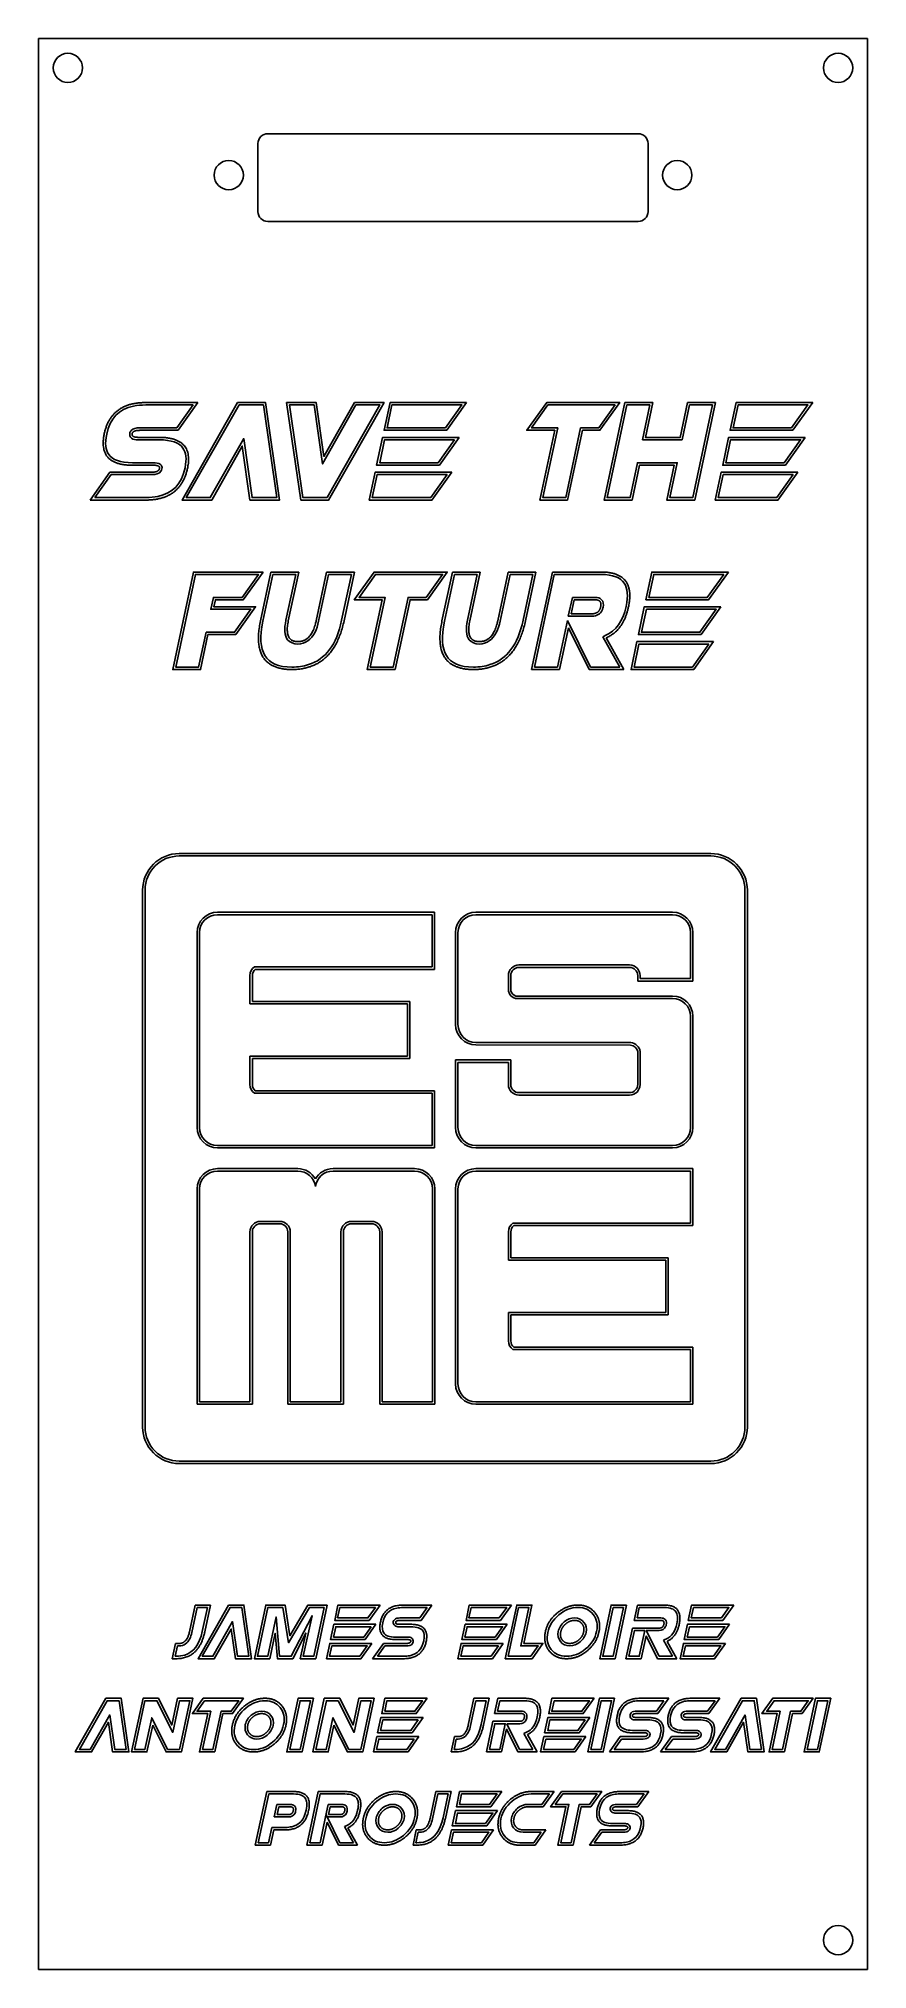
# Model space of a CAD drawing. Header units: millimetres. Extents: x -42 to 42, y -99 to 99.
import ezdxf

# ---------------------------------------------------------------- set-up
doc = ezdxf.new("R2010")
doc.units = ezdxf.units.MM
doc.layers.get('0').update_dxf_attribs({"linetype": 'CONTINUOUS'})

msp = doc.modelspace()

# ---------------------------------------------------------------- linework, layer by layer
for p, q in [((-31.51, 61.68), (-26.16, 61.68)), ((-31.51, 61.43), (-26.64, 61.43)), ((-26.64, 61.43), (-28.32, 59.08)), ((-26.16, 61.68), (-28.19, 58.83)), ((-32.28, 58.11), (-30.13, 58.11)), ((-32.28, 57.86), (-30.13, 57.86)), ((-28.32, 59.08), (-32.12, 59.08)), ((-28.19, 58.83), (-32.12, 58.83)), ((-30.74, 55.5), (-32.88, 55.5)), ((-37.21, 51.68), (-35.18, 54.54)), ((-36.73, 51.93), (-35.05, 54.29)), ((-35.18, 54.54), (-30.89, 54.54)), ((-35.05, 54.29), (-30.89, 54.29)), ((-30.74, 55.25), (-32.88, 55.25)), ((-31.5, 51.68), (-37.21, 51.68)), ((-31.5, 51.93), (-36.73, 51.93)), ((-19.74, 39.3), (-18.68, 44.3)), ((-19.5, 39.25), (-18.48, 44.05)), ((-18.68, 44.3), (-15.82, 44.3)), ((-18.48, 44.05), (-16.13, 44.05)), ((-16.13, 44.05), (-17.13, 39.36)), ((-15.82, 44.3), (-16.89, 39.3)), ((-14.03, 39.3), (-12.96, 44.3)), ((-13.78, 39.25), (-12.76, 44.05)), ((-12.96, 44.3), (-10.11, 44.3)), ((-12.76, 44.05), (-10.42, 44.05)), ((-10.42, 44.05), (-11.42, 39.36)), ((-10.11, 44.3), (-11.17, 39.3)), ((-1.13, 39.3), (-0.06, 44.3)), ((-0.88, 39.25), (0.14, 44.05)), ((-0.06, 44.3), (2.79, 44.3)), ((0.14, 44.05), (2.49, 44.05)), ((2.49, 44.05), (1.49, 39.36)), ((2.79, 44.3), (1.73, 39.3)), ((4.59, 39.3), (5.65, 44.3)), ((4.83, 39.25), (5.85, 44.05)), ((5.65, 44.3), (8.51, 44.3)), ((5.85, 44.05), (8.2, 44.05)), ((8.2, 44.05), (7.2, 39.36)), ((8.51, 44.3), (7.44, 39.3)), ((8.06, 34.3), (10.19, 44.3)), ((8.37, 34.55), (10.39, 44.05)), ((10.19, 44.3), (15.19, 44.3)), ((10.39, 44.05), (15.19, 44.05)), ((12.24, 41.7), (11.82, 39.77)), ((14.58, 41.7), (12.24, 41.7)), ((11.82, 39.77), (14.28, 39.77)), ((12.44, 41.45), (12.13, 40.02)), ((12.13, 40.02), (14.28, 40.02)), ((14.58, 41.45), (12.44, 41.45)), ((11.74, 39.34), (10.72, 34.55)), ((11.83, 38.59), (10.92, 34.3)), ((14.11, 34.55), (11.74, 39.34)), ((13.96, 34.3), (11.83, 38.59)), ((15.37, 37.66), (17.1, 34.55)), ((15.72, 37.55), (17.53, 34.3)), ((10.92, 34.3), (8.06, 34.3)), ((10.72, 34.55), (8.37, 34.55)), ((17.53, 34.3), (13.96, 34.3)), ((17.1, 34.55), (14.11, 34.55)), ((-28.08, 15.43), (26.44, 15.43)), ((-28.08, 15.18), (26.44, 15.18)), ((-31.83, -43.38), (-31.83, 11.68)), ((-31.58, -43.38), (-31.58, 11.68)), ((29.94, 11.68), (29.94, -43.38)), ((30.19, 11.68), (30.19, -43.38)), ((-1.9, 9.41), (-24.16, 9.41)), ((-2.15, 9.16), (-24.16, 9.16)), ((-2.15, 3.8), (-2.15, 9.16)), ((-1.9, 3.55), (-1.9, 9.41)), ((22.52, 9.41), (2.35, 9.41)), ((22.52, 9.16), (2.35, 9.16)), ((-26.24, 7.33), (-26.24, -12.67)), ((-25.99, 7.33), (-25.99, -12.67)), ((0.26, 7.33), (0.26, -2.11)), ((0.51, 7.33), (0.51, -2.11)), ((24.35, 2.6), (24.35, 7.33)), ((24.6, 2.35), (24.6, 7.33)), ((6.76, 4), (18.11, 4)), ((-20.83, 0.01), (-20.83, 2.92)), ((-20.58, 0.26), (-20.58, 2.92)), ((-20.36, 3.8), (-2.15, 3.8)), ((-20.28, 3.55), (-1.9, 3.55)), ((5.68, 1.3), (5.68, 2.92)), ((5.93, 1.34), (5.93, 2.92)), ((6.76, 3.75), (18.11, 3.75)), ((18.94, 2.92), (18.94, 2.35)), ((18.94, 2.35), (24.6, 2.35)), ((19.19, 2.92), (19.19, 2.6)), ((19.19, 2.6), (24.35, 2.6)), ((-4.68, 0.01), (-20.83, 0.01)), ((-4.43, 0.26), (-20.58, 0.26)), ((-4.68, -5.35), (-4.68, 0.01)), ((-4.43, -5.6), (-4.43, 0.26)), ((22.52, 0.57), (6.4, 0.57)), ((22.52, 0.82), (6.44, 0.82)), ((24.35, -12.67), (24.35, -1.26)), ((24.6, -12.67), (24.6, -1.26)), ((2.35, -3.94), (18.24, -3.96)), ((-20.83, -8.26), (-20.83, -5.35)), ((-20.83, -5.35), (-4.68, -5.35)), ((-20.58, -8.26), (-20.58, -5.6)), ((-20.58, -5.6), (-4.43, -5.6)), ((5.93, -5.74), (0.26, -5.74)), ((0.26, -5.74), (0.26, -12.67)), ((2.35, -4.19), (18.22, -4.21)), ((5.93, -8.26), (5.93, -5.74)), ((18.94, -4.88), (18.94, -8.26)), ((19.19, -4.86), (19.19, -8.26)), ((5.68, -5.99), (0.51, -5.99)), ((0.51, -5.99), (0.51, -12.67)), ((5.68, -8.26), (5.68, -5.99)), ((-2.15, -9.15), (-20.36, -9.15)), ((-1.9, -8.9), (-20.28, -8.9)), ((-2.15, -14.51), (-2.15, -9.15)), ((-1.9, -14.76), (-1.9, -8.9)), ((18.11, -9.09), (6.76, -9.09)), ((18.11, -9.34), (6.76, -9.34)), ((-24.16, -14.51), (-2.15, -14.51)), ((-24.16, -14.76), (-1.9, -14.76)), ((2.35, -14.51), (22.52, -14.51)), ((2.35, -14.76), (22.52, -14.76)), ((-15.93, -16.88), (-24.16, -16.88)), ((-15.93, -17.13), (-24.16, -17.13)), ((-3.94, -16.88), (-12.3, -16.88)), ((-3.94, -17.13), (-12.3, -17.13)), ((24.6, -16.88), (2.35, -16.88)), ((24.35, -17.13), (2.35, -17.13)), ((24.35, -22.48), (24.35, -17.13)), ((24.6, -22.73), (24.6, -16.88)), ((-26.24, -18.96), (-26.24, -41.04)), ((-25.99, -18.96), (-25.99, -40.79)), ((-2.11, -40.79), (-2.11, -18.96)), ((-1.86, -41.04), (-1.86, -18.96)), ((0.26, -18.96), (0.26, -38.96)), ((0.51, -18.96), (0.51, -38.96)), ((-20.83, -40.79), (-20.83, -23.37)), ((-20.58, -41.04), (-20.58, -23.37)), ((-19.75, -22.29), (-17.76, -22.29)), ((-19.75, -22.54), (-17.76, -22.54)), ((-16.94, -23.37), (-16.94, -41.04)), ((-16.69, -23.37), (-16.69, -40.79)), ((-11.49, -40.79), (-11.49, -23.37)), ((-11.24, -41.04), (-11.24, -23.37)), ((-10.41, -22.29), (-8.35, -22.29)), ((-10.41, -22.54), (-8.35, -22.54)), ((-7.52, -23.37), (-7.52, -41.04)), ((-7.27, -23.37), (-7.27, -40.79)), ((5.68, -26.28), (5.68, -23.37)), ((5.93, -26.03), (5.93, -23.37)), ((6.14, -22.48), (24.35, -22.48)), ((6.23, -22.73), (24.6, -22.73)), ((21.82, -26.28), (5.68, -26.28)), ((22.07, -26.03), (5.93, -26.03)), ((21.82, -31.64), (21.82, -26.28)), ((22.07, -31.89), (22.07, -26.03)), ((5.68, -34.55), (5.68, -31.64)), ((5.68, -31.64), (21.82, -31.64)), ((5.93, -34.55), (5.93, -31.89)), ((5.93, -31.89), (22.07, -31.89)), ((24.35, -35.44), (6.14, -35.44)), ((24.6, -35.19), (6.23, -35.19)), ((24.35, -40.79), (24.35, -35.44)), ((24.6, -41.04), (24.6, -35.19)), ((-26.24, -41.04), (-20.58, -41.04)), ((-25.99, -40.79), (-20.83, -40.79)), ((-16.94, -41.04), (-16.66, -41.04)), ((-16.69, -40.79), (-16.66, -40.79)), ((-16.66, -40.79), (-11.52, -40.79)), ((-16.66, -41.04), (-11.52, -41.04)), ((-11.52, -40.79), (-11.49, -40.79)), ((-11.52, -41.04), (-11.24, -41.04)), ((-7.52, -41.04), (-1.86, -41.04)), ((-7.27, -40.79), (-2.11, -40.79)), ((2.35, -40.79), (24.35, -40.79)), ((2.35, -41.04), (24.6, -41.04)), ((26.44, -46.88), (-28.08, -46.88)), ((26.44, -47.13), (-28.08, -47.13)), ((-27.03, -64.39), (-26.45, -61.64)), ((-26.79, -64.44), (-26.25, -61.89)), ((-26.45, -61.64), (-24.88, -61.64)), ((-26.25, -61.89), (-25.19, -61.89)), ((-25.19, -61.89), (-25.71, -64.34)), ((-24.88, -61.64), (-25.46, -64.39)), ((-3.41, -62.96), (-5.44, -62.96)), ((-3.28, -63.21), (-5.44, -63.21)), ((-5.1, -61.64), (-2.16, -61.64)), ((-5.1, -61.89), (-2.64, -61.89)), ((-2.64, -61.89), (-3.41, -62.96)), ((-2.16, -61.64), (-3.28, -63.21)), ((18.57, -63.21), (18.91, -61.64)), ((21.32, -63.21), (18.57, -63.21)), ((18.88, -62.96), (19.11, -61.89)), ((21.32, -62.96), (18.88, -62.96)), ((18.91, -61.64), (21.66, -61.64)), ((19.11, -61.89), (21.66, -61.89)), ((-4.68, -64.93), (-5.86, -64.93)), ((-4.68, -65.18), (-5.86, -65.18)), ((-5.53, -63.61), (-4.35, -63.61)), ((-5.53, -63.86), (-4.35, -63.86)), ((17.73, -67.14), (18.4, -64)), ((18.4, -64), (21.15, -64)), ((19.81, -64.79), (19.31, -67.14)), ((20.98, -67.14), (19.81, -64.79)), ((21.13, -66.89), (19.82, -64.25)), ((19.82, -64.25), (21.15, -64.25)), ((21.59, -65.24), (22.51, -66.89)), ((-28.79, -67.14), (-28.45, -65.57)), ((-28.41, -67.14), (-28.79, -67.14)), ((-28.48, -66.89), (-28.25, -65.82)), ((-28.41, -66.89), (-28.48, -66.89)), ((-28.45, -65.57), (-28.07, -65.57)), ((-28.25, -65.82), (-28.07, -65.82)), ((-8.24, -67.14), (-7.12, -65.57)), ((-5.1, -67.14), (-8.24, -67.14)), ((-7.75, -66.89), (-6.99, -65.82)), ((-5.1, -66.89), (-7.75, -66.89)), ((-7.12, -65.57), (-4.76, -65.57)), ((-6.99, -65.82), (-4.76, -65.82)), ((19.31, -67.14), (17.73, -67.14)), ((22.94, -67.14), (20.98, -67.14)), ((22.51, -66.89), (21.13, -66.89)), ((21.95, -65.36), (22.94, -67.14)), ((1.56, -73.95), (2.15, -71.2)), ((2.15, -71.2), (3.72, -71.2)), ((3.72, -71.2), (3.13, -73.95)), ((4.26, -72.77), (4.59, -71.2)), ((4.59, -71.2), (7.34, -71.2)), ((19.18, -71.2), (22.12, -71.2)), ((22.12, -71.2), (21, -72.77)), ((24.41, -71.2), (27.36, -71.2)), ((27.36, -71.2), (26.24, -72.77)), ((1.8, -74), (2.35, -71.45)), ((2.35, -71.45), (3.41, -71.45)), ((3.41, -71.45), (2.89, -73.9)), ((7.01, -72.77), (4.26, -72.77)), ((4.57, -72.52), (4.8, -71.45)), ((7.01, -72.52), (4.57, -72.52)), ((4.8, -71.45), (7.34, -71.45)), ((18.76, -73.16), (19.93, -73.16)), ((20.87, -72.52), (18.84, -72.52)), ((21, -72.77), (18.84, -72.77)), ((19.18, -71.45), (21.64, -71.45)), ((21.64, -71.45), (20.87, -72.52)), ((23.99, -73.16), (25.17, -73.16)), ((26.11, -72.52), (24.08, -72.52)), ((26.24, -72.77), (24.08, -72.77)), ((24.41, -71.45), (26.88, -71.45)), ((26.88, -71.45), (26.11, -72.52)), ((-0.19, -76.7), (0.14, -75.13)), ((0.14, -75.13), (0.52, -75.13)), ((3.42, -76.7), (4.09, -73.56)), ((4.09, -73.56), (6.84, -73.56)), ((5.5, -74.34), (4.99, -76.7)), ((6.66, -76.7), (5.5, -74.34)), ((5.51, -73.81), (6.84, -73.81)), ((6.82, -76.45), (5.51, -73.81)), ((7.28, -74.8), (8.2, -76.45)), ((7.63, -74.92), (8.63, -76.7)), ((16.04, -76.7), (17.16, -75.13)), ((17.16, -75.13), (19.52, -75.13)), ((19.6, -74.49), (18.42, -74.49)), ((19.6, -74.74), (18.42, -74.74)), ((18.76, -73.41), (19.93, -73.41)), ((21.28, -76.7), (22.4, -75.13)), ((22.4, -75.13), (24.76, -75.13)), ((24.84, -74.49), (23.66, -74.49)), ((24.84, -74.74), (23.66, -74.74)), ((23.99, -73.41), (25.17, -73.41)), ((0.19, -76.7), (-0.19, -76.7)), ((0.12, -76.45), (0.34, -75.38)), ((0.19, -76.45), (0.12, -76.45)), ((0.34, -75.38), (0.52, -75.38)), ((4.99, -76.7), (3.42, -76.7)), ((8.63, -76.7), (6.66, -76.7)), ((8.2, -76.45), (6.82, -76.45)), ((19.18, -76.7), (16.04, -76.7)), ((16.53, -76.45), (17.29, -75.38)), ((19.18, -76.45), (16.53, -76.45)), ((17.29, -75.38), (19.52, -75.38)), ((24.42, -76.7), (21.28, -76.7)), ((21.76, -76.45), (22.53, -75.38)), ((24.42, -76.45), (21.76, -76.45)), ((22.53, -75.38), (24.76, -75.38)), ((-20.28, -86.26), (-19.11, -80.76)), ((-19.97, -86.01), (-18.9, -81.01)), ((-19.11, -80.76), (-16.36, -80.76)), ((-18.9, -81.01), (-16.36, -81.01)), ((-15, -86.26), (-13.83, -80.76)), ((-14.69, -86.01), (-13.62, -81.01)), ((-13.83, -80.76), (-11.08, -80.76)), ((-13.62, -81.01), (-11.08, -81.01)), ((-2.35, -83.51), (-1.77, -80.76)), ((-2.11, -83.56), (-1.56, -81.01)), ((-1.77, -80.76), (-0.2, -80.76)), ((-1.56, -81.01), (-0.5, -81.01)), ((-0.5, -81.01), (-1.02, -83.46)), ((-0.2, -80.76), (-0.78, -83.51)), ((8.01, -80.76), (10.37, -80.76)), ((8.01, -81.01), (9.89, -81.01)), ((9.89, -81.01), (9.12, -82.08)), ((10.37, -80.76), (9.25, -82.33)), ((17.13, -80.76), (20.08, -80.76)), ((17.13, -81.01), (19.6, -81.01)), ((19.6, -81.01), (18.83, -82.08)), ((20.08, -80.76), (18.96, -82.33)), ((-18.07, -82.08), (-18.35, -83.37)), ((-16.69, -82.08), (-18.07, -82.08)), ((-17.87, -82.33), (-18.04, -83.12)), ((-18.04, -83.12), (-16.86, -83.12)), ((-16.69, -82.33), (-17.87, -82.33)), ((-12.79, -82.08), (-13.07, -83.37)), ((-11.41, -82.08), (-12.79, -82.08)), ((-12.59, -82.33), (-12.76, -83.12)), ((-12.76, -83.12), (-11.58, -83.12)), ((-11.41, -82.33), (-12.59, -82.33)), ((9.12, -82.08), (7.68, -82.08)), ((9.25, -82.33), (7.68, -82.33)), ((16.71, -82.72), (17.89, -82.72)), ((16.71, -82.97), (17.89, -82.97)), ((18.83, -82.08), (16.8, -82.08)), ((18.96, -82.33), (16.8, -82.33)), ((-18.57, -84.44), (-18.91, -86.01)), ((-18.37, -84.69), (-18.71, -86.26)), ((-17.19, -84.44), (-18.57, -84.44)), ((-17.19, -84.69), (-18.37, -84.69)), ((-18.35, -83.37), (-16.86, -83.37)), ((-13.06, -83.37), (-13.63, -86.01)), ((-12.92, -83.9), (-13.42, -86.26)), ((-13.07, -83.37), (-13.06, -83.37)), ((-11.76, -86.26), (-12.92, -83.9)), ((-12.91, -83.37), (-11.58, -83.37)), ((-11.6, -86.01), (-12.91, -83.37)), ((-11.14, -84.36), (-10.22, -86.01)), ((-10.78, -84.48), (-9.79, -86.26)), ((-4.1, -86.26), (-3.77, -84.69)), ((-3.8, -86.01), (-3.57, -84.94)), ((-3.77, -84.69), (-3.39, -84.69)), ((-3.57, -84.94), (-3.39, -84.94)), ((7.18, -84.69), (9.53, -84.69)), ((7.18, -84.94), (9.05, -84.94)), ((9.05, -84.94), (8.29, -86.01)), ((9.53, -84.69), (8.41, -86.26)), ((14, -86.26), (15.12, -84.69)), ((14.48, -86.01), (15.25, -84.94)), ((15.12, -84.69), (17.48, -84.69)), ((15.25, -84.94), (17.48, -84.94)), ((17.56, -84.04), (16.38, -84.04)), ((17.56, -84.29), (16.38, -84.29)), ((-18.71, -86.26), (-20.28, -86.26)), ((-18.91, -86.01), (-19.97, -86.01)), ((-13.42, -86.26), (-15, -86.26)), ((-13.63, -86.01), (-14.69, -86.01)), ((-9.79, -86.26), (-11.76, -86.26)), ((-10.22, -86.01), (-11.6, -86.01)), ((-3.72, -86.26), (-4.1, -86.26)), ((-3.72, -86.01), (-3.8, -86.01)), ((8.29, -86.01), (6.84, -86.01)), ((8.41, -86.26), (6.84, -86.26)), ((17.14, -86.26), (14, -86.26)), ((17.14, -86.01), (14.48, -86.01))]:
    msp.add_line(p, q)
for points in [[(42.5, 99), (-42.5, 99), (-42.5, -99), (42.5, -99)], [(-22.09, 61.68), (-19.23, 61.68), (-17.79, 51.68), (-20.82, 51.68), (-21.61, 57.22), (-24.75, 51.68), (-27.79, 51.68)], [(-21.94, 61.43), (-19.45, 61.43), (-18.08, 51.93), (-20.61, 51.93), (-21.46, 57.98), (-24.9, 51.93), (-27.36, 51.93)], [(-15.62, 51.68), (-17.06, 61.68), (-14.03, 61.68), (-13.24, 56.15), (-10.1, 61.68), (-7.06, 61.68), (-12.76, 51.68)], [(-12.91, 51.93), (-15.4, 51.93), (-16.77, 61.43), (-14.24, 61.43), (-13.38, 55.39), (-9.95, 61.43), (-7.49, 61.43)], [(1.4, 61.68), (-0.64, 58.83), (-7.06, 58.83), (-6.46, 61.68)], [(-6.26, 61.43), (0.91, 61.43), (-0.77, 59.08), (-6.76, 59.08)], [(11.76, 51.68), (8.91, 51.68), (10.43, 58.83), (7.57, 58.83), (9.61, 61.68), (17.11, 61.68), (15.07, 58.83), (13.29, 58.83)], [(16.62, 61.43), (14.94, 59.08), (13.08, 59.08), (11.56, 51.93), (9.22, 51.93), (10.74, 59.08), (8.06, 59.08), (9.74, 61.43)], [(17.63, 61.68), (20.49, 61.68), (19.73, 58.11), (23.3, 58.11), (24.06, 61.68), (26.92, 61.68), (24.79, 51.68), (21.93, 51.68), (22.69, 55.25), (19.12, 55.25), (18.36, 51.68), (15.5, 51.68)], [(19.42, 57.86), (23.5, 57.86), (24.26, 61.43), (26.61, 61.43), (24.59, 51.93), (22.24, 51.93), (23, 55.5), (18.92, 55.5), (18.16, 51.93), (15.81, 51.93), (17.84, 61.43), (20.18, 61.43)], [(36.89, 61.68), (34.85, 58.83), (28.42, 58.83), (29.03, 61.68)], [(34.72, 59.08), (28.73, 59.08), (29.23, 61.43), (36.4, 61.43)], [(0.64, 58.11), (-1.4, 55.25), (-7.83, 55.25), (-7.22, 58.11)], [(0.15, 57.86), (-1.53, 55.5), (-7.52, 55.5), (-7.02, 57.86)], [(36.12, 58.11), (34.09, 55.25), (27.66, 55.25), (28.27, 58.11)], [(33.96, 55.5), (27.97, 55.5), (28.47, 57.86), (35.64, 57.86)], [(-0.12, 54.54), (-2.16, 51.68), (-8.59, 51.68), (-7.98, 54.54)], [(-0.61, 54.29), (-2.29, 51.93), (-8.28, 51.93), (-7.78, 54.29)], [(35.37, 54.54), (33.33, 51.68), (26.9, 51.68), (27.51, 54.54)], [(34.88, 54.29), (33.2, 51.93), (27.21, 51.93), (27.71, 54.29)], [(-19.48, 44.3), (-21.51, 41.45), (-24.37, 41.45), (-24.53, 40.73), (-20.24, 40.73), (-22.28, 37.88), (-25.13, 37.88), (-25.89, 34.3), (-28.75, 34.3), (-26.62, 44.3)], [(-25.33, 38.13), (-26.09, 34.55), (-28.44, 34.55), (-26.42, 44.05), (-19.96, 44.05), (-21.64, 41.7), (-24.57, 41.7), (-24.84, 40.48), (-20.72, 40.48), (-22.4, 38.13)], [(-5.93, 34.3), (-8.79, 34.3), (-7.27, 41.45), (-10.12, 41.45), (-8.09, 44.3), (-0.59, 44.3), (-2.62, 41.45), (-4.41, 41.45)], [(-2.75, 41.7), (-4.61, 41.7), (-6.13, 34.55), (-8.48, 34.55), (-6.96, 41.7), (-9.64, 41.7), (-7.96, 44.05), (-1.07, 44.05)], [(28.25, 44.3), (26.21, 41.45), (19.78, 41.45), (20.39, 44.3)], [(27.76, 44.05), (26.08, 41.7), (20.09, 41.7), (20.59, 44.05)], [(27.48, 40.73), (25.45, 37.88), (19.02, 37.88), (19.62, 40.73)], [(19.83, 40.48), (27, 40.48), (25.32, 38.13), (19.33, 38.13)], [(26.72, 37.16), (24.69, 34.3), (18.26, 34.3), (18.87, 37.16)], [(26.24, 36.91), (24.56, 34.55), (18.57, 34.55), (19.07, 36.91)], [(-23.01, -61.64), (-21.44, -61.64), (-20.65, -67.14), (-22.32, -67.14), (-22.75, -64.1), (-24.48, -67.14), (-26.15, -67.14)], [(-21.66, -61.89), (-20.94, -66.89), (-22.1, -66.89), (-22.61, -63.34), (-24.63, -66.89), (-25.72, -66.89), (-22.87, -61.89)], [(-12.91, -61.64), (-14.08, -67.14), (-15.66, -67.14), (-15.1, -64.52), (-16.44, -67.14), (-18.01, -67.14), (-18.24, -64.53), (-18.8, -67.14), (-20.37, -67.14), (-19.2, -61.64), (-17.23, -61.64), (-16.72, -64.79), (-14.88, -61.64)], [(-17.45, -61.89), (-16.86, -65.51), (-14.73, -61.89), (-13.22, -61.89), (-14.29, -66.89), (-15.35, -66.89), (-14.46, -62.73), (-16.59, -66.89), (-17.78, -66.89), (-18.14, -62.85), (-19, -66.89), (-20.06, -66.89), (-19, -61.89)], [(-7.48, -61.64), (-8.6, -63.21), (-12.13, -63.21), (-11.8, -61.64)], [(-11.83, -62.96), (-11.6, -61.89), (-7.96, -61.89), (-8.73, -62.96)], [(5.99, -61.64), (4.87, -63.21), (1.34, -63.21), (1.67, -61.64)], [(4.74, -62.96), (1.64, -62.96), (1.87, -61.89), (5.51, -61.89)], [(7.26, -65.57), (9.23, -65.57), (8.11, -67.14), (5.36, -67.14), (6.53, -61.64), (8.1, -61.64)], [(6.73, -61.89), (7.79, -61.89), (6.95, -65.82), (8.74, -65.82), (7.98, -66.89), (5.67, -66.89)], [(17.79, -61.64), (16.62, -67.14), (15.05, -67.14), (16.22, -61.64)], [(16.42, -61.89), (17.48, -61.89), (16.42, -66.89), (15.36, -66.89)], [(28.79, -61.64), (27.67, -63.21), (24.13, -63.21), (24.47, -61.64)], [(27.54, -62.96), (24.44, -62.96), (24.67, -61.89), (28.3, -61.89)], [(-7.9, -63.61), (-9.02, -65.18), (-12.55, -65.18), (-12.22, -63.61)], [(-8.38, -63.86), (-9.15, -64.93), (-12.25, -64.93), (-12.02, -63.86)], [(5.57, -63.61), (4.45, -65.18), (0.92, -65.18), (1.25, -63.61)], [(4.32, -64.93), (1.22, -64.93), (1.45, -63.86), (5.09, -63.86)], [(19.67, -64.25), (19.1, -66.89), (18.04, -66.89), (18.61, -64.25)], [(28.37, -63.61), (27.25, -65.18), (23.71, -65.18), (24.05, -63.61)], [(24.25, -63.86), (27.88, -63.86), (27.12, -64.93), (24.02, -64.93)], [(-8.32, -65.57), (-9.44, -67.14), (-12.97, -67.14), (-12.64, -65.57)], [(-12.43, -65.82), (-8.8, -65.82), (-9.56, -66.89), (-12.66, -66.89)], [(5.15, -65.57), (4.04, -67.14), (0.5, -67.14), (0.83, -65.57)], [(4.67, -65.82), (3.91, -66.89), (0.81, -66.89), (1.04, -65.82)], [(27.95, -65.57), (26.83, -67.14), (23.29, -67.14), (23.63, -65.57)], [(23.83, -65.82), (27.47, -65.82), (26.7, -66.89), (23.6, -66.89)], [(-35.61, -71.2), (-34.03, -71.2), (-33.24, -76.7), (-34.91, -76.7), (-35.34, -73.66), (-37.07, -76.7), (-38.74, -76.7)], [(-30.8, -73.95), (-31.39, -76.7), (-32.96, -76.7), (-31.79, -71.2), (-30.22, -71.2), (-28.84, -73.95), (-28.25, -71.2), (-26.68, -71.2), (-27.85, -76.7), (-29.43, -76.7)], [(-24.43, -76.7), (-26, -76.7), (-25.16, -72.77), (-26.73, -72.77), (-25.61, -71.2), (-21.49, -71.2), (-22.61, -72.77), (-23.59, -72.77)], [(-14.31, -71.2), (-15.48, -76.7), (-17.05, -76.7), (-15.88, -71.2)], [(-12.21, -73.95), (-12.79, -76.7), (-14.37, -76.7), (-13.2, -71.2), (-11.62, -71.2), (-10.25, -73.95), (-9.66, -71.2), (-8.09, -71.2), (-9.26, -76.7), (-10.83, -76.7)], [(-2.65, -71.2), (-3.77, -72.77), (-7.31, -72.77), (-6.98, -71.2)], [(14.48, -71.2), (13.36, -72.77), (9.82, -72.77), (10.15, -71.2)], [(16.58, -71.2), (15.41, -76.7), (13.84, -76.7), (15.01, -71.2)], [(29.55, -71.2), (31.12, -71.2), (31.91, -76.7), (30.25, -76.7), (29.81, -73.66), (28.08, -76.7), (26.41, -76.7)], [(33.99, -76.7), (32.42, -76.7), (33.26, -72.77), (31.68, -72.77), (32.8, -71.2), (36.93, -71.2), (35.81, -72.77), (34.83, -72.77)], [(38.74, -71.2), (37.57, -76.7), (36, -76.7), (37.17, -71.2)], [(-34.25, -71.45), (-33.53, -76.45), (-34.69, -76.45), (-35.2, -72.9), (-37.22, -76.45), (-38.31, -76.45), (-35.46, -71.45)], [(-29.27, -76.45), (-30.9, -73.2), (-31.59, -76.45), (-32.65, -76.45), (-31.59, -71.45), (-30.37, -71.45), (-28.74, -74.7), (-28.05, -71.45), (-26.99, -71.45), (-28.06, -76.45)], [(-25.69, -76.45), (-24.85, -72.52), (-26.25, -72.52), (-25.48, -71.45), (-21.97, -71.45), (-22.74, -72.52), (-23.79, -72.52), (-24.63, -76.45)], [(-16.74, -76.45), (-15.68, -71.45), (-14.62, -71.45), (-15.68, -76.45)], [(-9.46, -71.45), (-8.4, -71.45), (-9.46, -76.45), (-10.68, -76.45), (-12.31, -73.2), (-13, -76.45), (-14.06, -76.45), (-12.99, -71.45), (-11.78, -71.45), (-10.15, -74.7)], [(-3.07, -73.16), (-4.19, -74.74), (-7.73, -74.74), (-7.4, -73.16)], [(-7, -72.52), (-6.77, -71.45), (-3.14, -71.45), (-3.9, -72.52)], [(14.05, -73.16), (12.94, -74.74), (9.4, -74.74), (9.73, -73.16)], [(10.36, -71.45), (13.99, -71.45), (13.23, -72.52), (10.13, -72.52)], [(15.21, -76.45), (14.15, -76.45), (15.21, -71.45), (16.27, -71.45)], [(29.96, -72.9), (27.94, -76.45), (26.84, -76.45), (29.69, -71.45), (30.9, -71.45), (31.63, -76.45), (30.46, -76.45)], [(33.56, -72.52), (32.17, -72.52), (32.93, -71.45), (36.44, -71.45), (35.68, -72.52), (34.62, -72.52), (33.79, -76.45), (32.73, -76.45)], [(37.37, -76.45), (36.31, -76.45), (37.37, -71.45), (38.43, -71.45)], [(-3.49, -75.13), (-4.61, -76.7), (-8.15, -76.7), (-7.81, -75.13)], [(-3.56, -73.41), (-4.32, -74.49), (-7.42, -74.49), (-7.19, -73.41)], [(3.73, -76.45), (4.29, -73.81), (5.36, -73.81), (4.79, -76.45)], [(13.64, -75.13), (12.52, -76.7), (8.98, -76.7), (9.32, -75.13)], [(13.57, -73.41), (12.81, -74.49), (9.71, -74.49), (9.94, -73.41)], [(-3.98, -75.38), (-4.74, -76.45), (-7.84, -76.45), (-7.61, -75.38)], [(9.52, -75.38), (13.15, -75.38), (12.39, -76.45), (9.29, -76.45)], [(5, -80.76), (3.88, -82.33), (0.35, -82.33), (0.68, -80.76)], [(0.66, -82.08), (0.88, -81.01), (4.52, -81.01), (3.76, -82.08)], [(12.31, -86.26), (10.74, -86.26), (11.58, -82.33), (10.01, -82.33), (11.13, -80.76), (15.25, -80.76), (14.13, -82.33), (13.15, -82.33)], [(10.49, -82.08), (11.26, -81.01), (14.77, -81.01), (14, -82.08), (12.95, -82.08), (12.11, -86.01), (11.05, -86.01), (11.89, -82.08)], [(-13.06, -83.37), (-12.91, -83.37), (-13.02, -83.15)], [(4.58, -82.72), (3.46, -84.29), (-0.07, -84.29), (0.26, -82.72)], [(3.33, -84.04), (0.24, -84.04), (0.46, -82.97), (4.1, -82.97)], [(4.17, -84.69), (3.05, -86.26), (-0.49, -86.26), (-0.15, -84.69)], [(2.92, -86.01), (-0.18, -86.01), (0.05, -84.94), (3.68, -84.94)]]:
    msp.add_lwpolyline(points, close=True)
msp.add_lwpolyline([(19, 80.25), (-19, 80.25, -0.414214), (-20, 81.25), (-20, 88.25, -0.414214), (-19, 89.25), (19, 89.25, -0.414214), (20, 88.25), (20, 81.25, -0.414214)], format="xyb", close=True)
for centre in [(-39.5, 96), (39.5, 96), (-23, 85), (23, 85), (39.5, -96)]:
    msp.add_circle(centre, 1.5)
for points, degree in [([(-35.76, 58.5), (-35.08, 61.68), (-31.51, 61.68)], 2), ([(-32.88, 55.25), (-36.46, 55.25), (-35.76, 58.5)], 2), ([(-32.91, 58.5), (-32.99, 58.11), (-32.28, 58.11)], 2), ([(-32.12, 58.83), (-32.83, 58.83), (-32.91, 58.5)], 2), ([(-30.13, 58.11), (-26.56, 58.11), (-27.23, 54.93)], 2), ([(-27.23, 54.93), (-27.93, 51.68), (-31.5, 51.68)], 2), ([(-30.89, 54.54), (-30.18, 54.54), (-30.09, 54.93)], 2), ([(-30.09, 54.93), (-30.03, 55.25), (-30.74, 55.25)], 2), ([(15.19, 44.3), (18.76, 44.3), (18, 40.73)], 2), ([(14.28, 40.02), (14.99, 40.02), (15.14, 40.73)], 2), ([(15.14, 40.73), (15.3, 41.45), (14.58, 41.45)], 2), ([(18, 40.73), (17.49, 38.33), (15.72, 37.55)], 2), ([(-16.52, 34.3), (-20.81, 34.3), (-19.74, 39.3)], 2), ([(-16.89, 39.3), (-17.34, 37.16), (-15.91, 37.16)], 2), ([(-11.17, 39.3), (-12.24, 34.3), (-16.52, 34.3)], 2), ([(-15.91, 37.16), (-14.49, 37.16), (-14.03, 39.3)], 2), ([(2.09, 34.3), (-2.19, 34.3), (-1.13, 39.3)], 2), ([(1.73, 39.3), (1.27, 37.16), (2.7, 37.16)], 2), ([(7.44, 39.3), (6.38, 34.3), (2.09, 34.3)], 2), ([(2.7, 37.16), (4.13, 37.16), (4.59, 39.3)], 2), ([(-31.83, 11.68), (-31.83, 13.74), (-30.14, 15.43), (-28.08, 15.43)], 3), ([(-31.58, 11.68), (-31.58, 13.61), (-30.01, 15.18), (-28.08, 15.18)], 3), ([(26.44, 15.43), (28.5, 15.43), (30.19, 13.74), (30.19, 11.68)], 3), ([(26.44, 15.18), (28.37, 15.18), (29.94, 13.61), (29.94, 11.68)], 3), ([(-24.16, 9.41), (-25.31, 9.41), (-26.24, 8.48), (-26.24, 7.33)], 3), ([(-24.16, 9.16), (-25.17, 9.16), (-25.99, 8.34), (-25.99, 7.33)], 3), ([(2.35, 9.41), (1.2, 9.41), (0.26, 8.48), (0.26, 7.33)], 3), ([(2.35, 9.16), (1.33, 9.16), (0.51, 8.34), (0.51, 7.33)], 3), ([(24.6, 7.33), (24.6, 8.48), (23.67, 9.41), (22.52, 9.41)], 3), ([(24.35, 7.33), (24.35, 8.34), (23.53, 9.16), (22.52, 9.16)], 3), ([(5.68, 2.92), (5.68, 3.51), (6.16, 4), (6.76, 4)], 3), ([(18.11, 4), (18.71, 4), (19.19, 3.51), (19.19, 2.92)], 3), ([(-20.83, 2.92), (-20.83, 3.29), (-20.64, 3.61), (-20.36, 3.8)], 3), ([(-20.58, 2.92), (-20.58, 3.17), (-20.46, 3.4), (-20.28, 3.55)], 3), ([(5.93, 2.92), (5.93, 3.38), (6.3, 3.75), (6.76, 3.75)], 3), ([(18.11, 3.75), (18.57, 3.75), (18.94, 3.38), (18.94, 2.92)], 3), ([(6.4, 0.57), (6.05, 0.68), (5.78, 0.95), (5.68, 1.3)], 3), ([(6.44, 0.82), (6.2, 0.91), (6.01, 1.1), (5.93, 1.34)], 3), ([(24.6, -1.26), (24.6, -0.11), (23.67, 0.82), (22.52, 0.82)], 3), ([(24.35, -1.26), (24.35, -0.25), (23.53, 0.57), (22.52, 0.57)], 3), ([(0.26, -2.11), (0.26, -3.26), (1.2, -4.19), (2.35, -4.19)], 3), ([(0.51, -2.11), (0.51, -3.12), (1.33, -3.94), (2.35, -3.94)], 3), ([(18.24, -3.96), (18.73, -4.01), (19.11, -4.38), (19.19, -4.86)], 3), ([(18.22, -4.21), (18.59, -4.25), (18.88, -4.53), (18.94, -4.88)], 3), ([(-20.36, -9.15), (-20.64, -8.95), (-20.83, -8.63), (-20.83, -8.26)], 3), ([(-20.28, -8.9), (-20.46, -8.75), (-20.58, -8.52), (-20.58, -8.26)], 3), ([(6.76, -9.34), (6.16, -9.34), (5.68, -8.86), (5.68, -8.26)], 3), ([(6.76, -9.09), (6.3, -9.09), (5.93, -8.72), (5.93, -8.26)], 3), ([(19.19, -8.26), (19.19, -8.86), (18.71, -9.34), (18.11, -9.34)], 3), ([(18.94, -8.26), (18.94, -8.72), (18.57, -9.09), (18.11, -9.09)], 3), ([(-26.24, -12.67), (-26.24, -13.82), (-25.31, -14.76), (-24.16, -14.76)], 3), ([(-25.99, -12.67), (-25.99, -13.69), (-25.17, -14.51), (-24.16, -14.51)], 3), ([(0.26, -12.67), (0.26, -13.82), (1.2, -14.76), (2.35, -14.76)], 3), ([(0.51, -12.67), (0.51, -13.69), (1.33, -14.51), (2.35, -14.51)], 3), ([(22.52, -14.51), (23.53, -14.51), (24.35, -13.69), (24.35, -12.67)], 3), ([(22.52, -14.76), (23.67, -14.76), (24.6, -13.82), (24.6, -12.67)], 3), ([(-24.16, -16.88), (-25.31, -16.88), (-26.24, -17.81), (-26.24, -18.96)], 3), ([(-24.16, -17.13), (-25.17, -17.13), (-25.99, -17.95), (-25.99, -18.96)], 3), ([(-14.11, -17.94), (-14.47, -17.31), (-15.15, -16.88), (-15.93, -16.88)], 3), ([(-14.11, -18.73), (-14.23, -17.83), (-15, -17.13), (-15.93, -17.13)], 3), ([(-12.3, -16.88), (-13.07, -16.88), (-13.76, -17.31), (-14.11, -17.94)], 3), ([(-12.3, -17.13), (-13.23, -17.13), (-14, -17.83), (-14.11, -18.73)], 3), ([(-1.86, -18.96), (-1.86, -17.81), (-2.79, -16.88), (-3.94, -16.88)], 3), ([(-2.11, -18.96), (-2.11, -17.95), (-2.93, -17.13), (-3.94, -17.13)], 3), ([(2.35, -16.88), (1.2, -16.88), (0.26, -17.81), (0.26, -18.96)], 3), ([(2.35, -17.13), (1.33, -17.13), (0.51, -17.95), (0.51, -18.96)], 3), ([(-20.83, -23.37), (-20.83, -22.77), (-20.34, -22.29), (-19.75, -22.29)], 3), ([(-20.58, -23.37), (-20.58, -22.91), (-20.21, -22.54), (-19.75, -22.54)], 3), ([(-17.76, -22.29), (-17.17, -22.29), (-16.69, -22.77), (-16.69, -23.37)], 3), ([(-17.76, -22.54), (-17.31, -22.54), (-16.94, -22.91), (-16.94, -23.37)], 3), ([(-11.49, -23.37), (-11.49, -22.77), (-11.01, -22.29), (-10.41, -22.29)], 3), ([(-11.24, -23.37), (-11.24, -22.91), (-10.87, -22.54), (-10.41, -22.54)], 3), ([(-8.35, -22.29), (-7.76, -22.29), (-7.27, -22.77), (-7.27, -23.37)], 3), ([(-8.35, -22.54), (-7.89, -22.54), (-7.52, -22.91), (-7.52, -23.37)], 3), ([(5.68, -23.37), (5.68, -23), (5.86, -22.68), (6.14, -22.48)], 3), ([(5.93, -23.37), (5.93, -23.11), (6.05, -22.89), (6.23, -22.73)], 3), ([(6.14, -35.44), (5.86, -35.24), (5.68, -34.92), (5.68, -34.55)], 3), ([(6.23, -35.19), (6.05, -35.03), (5.93, -34.81), (5.93, -34.55)], 3), ([(0.26, -38.96), (0.26, -40.11), (1.2, -41.04), (2.35, -41.04)], 3), ([(0.51, -38.96), (0.51, -39.97), (1.33, -40.79), (2.35, -40.79)], 3), ([(-28.08, -47.13), (-30.14, -47.13), (-31.83, -45.44), (-31.83, -43.38)], 3), ([(-28.08, -46.88), (-30.01, -46.88), (-31.58, -45.31), (-31.58, -43.38)], 3), ([(30.19, -43.38), (30.19, -45.44), (28.5, -47.13), (26.44, -47.13)], 3), ([(29.94, -43.38), (29.94, -45.31), (28.37, -46.88), (26.44, -46.88)], 3), ([(-7.44, -63.39), (-7.07, -61.64), (-5.1, -61.64)], 2), ([(-5.44, -63.21), (-5.83, -63.21), (-5.87, -63.39)], 2), ([(9.47, -64.39), (9.71, -63.25), (10.69, -62.45)], 2), ([(10.69, -62.45), (11.67, -61.64), (12.81, -61.64)], 2), ([(10.85, -62.64), (11.47, -62.13), (12.11, -61.89), (12.81, -61.89)], 3), ([(12.48, -62.96), (12.09, -62.96), (11.73, -63.11), (11.41, -63.37)], 3), ([(12.48, -63.21), (11.99, -63.21), (11.57, -63.56)], 2), ([(13.43, -63.41), (13.21, -63.12), (12.86, -62.96), (12.48, -62.96)], 3), ([(13.23, -63.56), (12.96, -63.21), (12.48, -63.21)], 2), ([(12.81, -61.64), (13.95, -61.64), (14.58, -62.45)], 2), ([(12.81, -61.89), (13.51, -61.89), (14.01, -62.12), (14.39, -62.6)], 3), ([(14.39, -62.6), (14.76, -63.08), (14.88, -63.64), (14.73, -64.34)], 3), ([(14.58, -62.45), (15.21, -63.25), (14.97, -64.39)], 2), ([(21.63, -63.61), (21.71, -63.21), (21.32, -63.21)], 2), ([(21.66, -61.64), (23.62, -61.64), (23.2, -63.61)], 2), ([(-25.46, -64.39), (-26.05, -67.14), (-28.41, -67.14)], 2), ([(-28.07, -65.57), (-27.29, -65.57), (-27.03, -64.39)], 2), ([(-5.86, -65.18), (-7.82, -65.18), (-7.44, -63.39)], 2), ([(-5.87, -63.39), (-5.92, -63.61), (-5.53, -63.61)], 2), ([(-4.32, -65.36), (-4.29, -65.18), (-4.68, -65.18)], 2), ([(-4.35, -63.61), (-2.38, -63.61), (-2.75, -65.36)], 2), ([(9.87, -66.34), (9.23, -65.53), (9.47, -64.39)], 2), ([(10.8, -64.34), (10.72, -64.72), (10.79, -65.09), (11.02, -65.38)], 3), ([(11.41, -63.37), (11.09, -63.63), (10.88, -63.96), (10.8, -64.34)], 3), ([(11.05, -64.39), (10.94, -64.88), (11.21, -65.23)], 2), ([(11.57, -63.56), (11.15, -63.91), (11.05, -64.39)], 2), ([(11.21, -65.23), (11.49, -65.57), (11.97, -65.57)], 2), ([(11.97, -65.57), (12.46, -65.57), (12.88, -65.23)], 2), ([(12.88, -65.23), (13.3, -64.88), (13.4, -64.39)], 2), ([(13.4, -64.39), (13.51, -63.91), (13.23, -63.56)], 2), ([(13.65, -64.44), (13.73, -64.06), (13.66, -63.69), (13.43, -63.41)], 3), ([(14.73, -64.34), (14.58, -65.04), (14.21, -65.64), (13.6, -66.14)], 3), ([(14.97, -64.39), (14.73, -65.53), (13.75, -66.34)], 2), ([(21.15, -64), (21.55, -64), (21.63, -63.61)], 2), ([(23.2, -63.61), (22.92, -64.93), (21.95, -65.36)], 2), ([(-2.75, -65.36), (-3.13, -67.14), (-5.1, -67.14)], 2), ([(-4.76, -65.57), (-4.37, -65.57), (-4.32, -65.36)], 2), ([(11.64, -67.14), (10.5, -67.14), (9.87, -66.34)], 2), ([(11.64, -66.89), (10.94, -66.89), (10.44, -66.66), (10.06, -66.18)], 3), ([(11.02, -65.38), (11.24, -65.67), (11.59, -65.82), (11.97, -65.82)], 3), ([(13.6, -66.14), (12.98, -66.65), (12.34, -66.89), (11.64, -66.89)], 3), ([(13.75, -66.34), (12.78, -67.14), (11.64, -67.14)], 2), ([(11.97, -65.82), (12.36, -65.82), (12.72, -65.68), (13.04, -65.42)], 3), ([(-21.41, -72.01), (-20.43, -71.2), (-19.29, -71.2)], 2), ([(-19.29, -71.2), (-18.15, -71.2), (-17.52, -72.01)], 2), ([(7.34, -71.2), (9.31, -71.2), (8.89, -73.16)], 2), ([(16.84, -72.95), (17.21, -71.2), (19.18, -71.2)], 2), ([(22.08, -72.95), (22.45, -71.2), (24.41, -71.2)], 2), ([(-22.63, -73.95), (-22.39, -72.81), (-21.41, -72.01)], 2), ([(-20.69, -72.92), (-21.01, -73.18), (-21.22, -73.52), (-21.3, -73.9)], 3), ([(-21.25, -72.2), (-20.63, -71.69), (-19.99, -71.45), (-19.29, -71.45)], 3), ([(-20.53, -73.12), (-20.95, -73.46), (-21.05, -73.95)], 2), ([(-19.62, -72.52), (-20.01, -72.52), (-20.37, -72.66), (-20.69, -72.92)], 3), ([(-19.62, -72.77), (-20.11, -72.77), (-20.53, -73.12)], 2), ([(-18.67, -72.96), (-18.9, -72.68), (-19.24, -72.52), (-19.62, -72.52)], 3), ([(-18.87, -73.12), (-19.14, -72.77), (-19.62, -72.77)], 2), ([(-19.29, -71.45), (-18.59, -71.45), (-18.09, -71.68), (-17.72, -72.16)], 3), ([(-18.7, -73.95), (-18.6, -73.46), (-18.87, -73.12)], 2), ([(-18.45, -74), (-18.37, -73.62), (-18.44, -73.25), (-18.67, -72.96)], 3), ([(-17.72, -72.16), (-17.34, -72.64), (-17.22, -73.19), (-17.37, -73.9)], 3), ([(-17.52, -72.01), (-16.89, -72.81), (-17.13, -73.95)], 2), ([(6.84, -73.56), (7.23, -73.56), (7.32, -73.16)], 2), ([(7.32, -73.16), (7.4, -72.77), (7.01, -72.77)], 2), ([(8.89, -73.16), (8.61, -74.48), (7.63, -74.92)], 2), ([(18.42, -74.74), (16.46, -74.74), (16.84, -72.95)], 2), ([(18.41, -72.95), (18.36, -73.16), (18.76, -73.16)], 2), ([(18.84, -72.77), (18.45, -72.77), (18.41, -72.95)], 2), ([(19.93, -73.16), (21.9, -73.16), (21.53, -74.92)], 2), ([(23.66, -74.74), (21.7, -74.74), (22.08, -72.95)], 2), ([(23.65, -72.95), (23.6, -73.16), (23.99, -73.16)], 2), ([(24.08, -72.77), (23.69, -72.77), (23.65, -72.95)], 2), ([(25.17, -73.16), (27.14, -73.16), (26.77, -74.92)], 2), ([(-22.24, -75.9), (-22.87, -75.09), (-22.63, -73.95)], 2), ([(-21.3, -73.9), (-21.38, -74.28), (-21.31, -74.65), (-21.08, -74.94)], 3), ([(-21.05, -73.95), (-21.16, -74.44), (-20.89, -74.78)], 2), ([(-21.08, -74.94), (-20.86, -75.23), (-20.51, -75.38), (-20.13, -75.38)], 3), ([(-20.89, -74.78), (-20.61, -75.13), (-20.13, -75.13)], 2), ([(-20.13, -75.13), (-19.64, -75.13), (-19.22, -74.78)], 2), ([(-20.13, -75.38), (-19.74, -75.38), (-19.38, -75.24), (-19.06, -74.98)], 3), ([(-19.22, -74.78), (-18.8, -74.44), (-18.7, -73.95)], 2), ([(-17.37, -73.9), (-17.52, -74.6), (-17.89, -75.2), (-18.51, -75.7)], 3), ([(-17.13, -73.95), (-17.37, -75.09), (-18.35, -75.9)], 2), ([(3.13, -73.95), (2.55, -76.7), (0.19, -76.7)], 2), ([(0.52, -75.13), (1.31, -75.13), (1.56, -73.95)], 2), ([(21.53, -74.92), (21.15, -76.7), (19.18, -76.7)], 2), ([(19.52, -75.13), (19.91, -75.13), (19.96, -74.92)], 2), ([(19.96, -74.92), (19.99, -74.74), (19.6, -74.74)], 2), ([(26.77, -74.92), (26.39, -76.7), (24.42, -76.7)], 2), ([(24.76, -75.13), (25.15, -75.13), (25.2, -74.92)], 2), ([(25.2, -74.92), (25.23, -74.74), (24.84, -74.74)], 2), ([(-20.46, -76.7), (-21.6, -76.7), (-22.24, -75.9)], 2), ([(-20.46, -76.45), (-21.16, -76.45), (-21.66, -76.22), (-22.04, -75.74)], 3), ([(-18.51, -75.7), (-19.12, -76.21), (-19.76, -76.45), (-20.46, -76.45)], 3), ([(-18.35, -75.9), (-19.32, -76.7), (-20.46, -76.7)], 2), ([(-16.36, -80.76), (-14.39, -80.76), (-14.81, -82.72)], 2), ([(-11.08, -80.76), (-9.11, -80.76), (-9.53, -82.72)], 2), ([(-7.98, -81.56), (-7, -80.76), (-5.86, -80.76)], 2), ([(-7.82, -81.76), (-7.2, -81.25), (-6.56, -81.01), (-5.86, -81.01)], 3), ([(-5.86, -80.76), (-4.72, -80.76), (-4.09, -81.56)], 2), ([(-5.86, -81.01), (-5.16, -81.01), (-4.66, -81.24), (-4.29, -81.72)], 3), ([(5.9, -81.56), (6.87, -80.76), (8.01, -80.76)], 2), ([(6.06, -81.76), (6.67, -81.25), (7.31, -81.01), (8.01, -81.01)], 3), ([(14.8, -82.51), (15.17, -80.76), (17.13, -80.76)], 2), ([(-14.81, -82.72), (-15.23, -84.69), (-17.19, -84.69)], 2), ([(-16.86, -83.12), (-16.47, -83.12), (-16.38, -82.72)], 2), ([(-16.38, -82.72), (-16.3, -82.33), (-16.69, -82.33)], 2), ([(-11.58, -83.12), (-11.19, -83.12), (-11.1, -82.72)], 2), ([(-11.1, -82.72), (-11.02, -82.33), (-11.41, -82.33)], 2), ([(-9.53, -82.72), (-9.81, -84.04), (-10.78, -84.48)], 2), ([(-9.2, -83.51), (-8.96, -82.37), (-7.98, -81.56)], 2), ([(-7.26, -82.48), (-7.58, -82.74), (-7.79, -83.08), (-7.87, -83.46)], 3), ([(-7.1, -82.68), (-7.52, -83.02), (-7.63, -83.51)], 2), ([(-6.2, -82.08), (-6.58, -82.08), (-6.94, -82.22), (-7.26, -82.48)], 3), ([(-6.2, -82.33), (-6.68, -82.33), (-7.1, -82.68)], 2), ([(-5.24, -82.52), (-5.47, -82.23), (-5.81, -82.08), (-6.2, -82.08)], 3), ([(-5.44, -82.68), (-5.71, -82.33), (-6.2, -82.33)], 2), ([(-5.27, -83.51), (-5.17, -83.02), (-5.44, -82.68)], 2), ([(-5.02, -83.56), (-4.94, -83.18), (-5.01, -82.81), (-5.24, -82.52)], 3), ([(-4.29, -81.72), (-3.91, -82.2), (-3.79, -82.75), (-3.94, -83.46)], 3), ([(-4.09, -81.56), (-3.46, -82.37), (-3.7, -83.51)], 2), ([(4.68, -83.51), (4.92, -82.37), (5.9, -81.56)], 2), ([(6.61, -82.48), (6.3, -82.74), (6.09, -83.08), (6.01, -83.46)], 3), ([(6.77, -82.68), (6.35, -83.02), (6.25, -83.51)], 2), ([(7.68, -82.08), (7.3, -82.08), (6.93, -82.22), (6.61, -82.48)], 3), ([(7.68, -82.33), (7.19, -82.33), (6.77, -82.68)], 2), ([(16.38, -84.29), (14.42, -84.29), (14.8, -82.51)], 2), ([(16.37, -82.51), (16.32, -82.72), (16.71, -82.72)], 2), ([(16.8, -82.33), (16.41, -82.33), (16.37, -82.51)], 2), ([(17.89, -82.72), (19.86, -82.72), (19.49, -84.48)], 2), ([(-8.81, -85.45), (-9.44, -84.65), (-9.2, -83.51)], 2), ([(-7.87, -83.46), (-7.95, -83.84), (-7.88, -84.21), (-7.65, -84.5)], 3), ([(-7.63, -83.51), (-7.73, -84), (-7.46, -84.34)], 2), ([(-7.65, -84.5), (-7.43, -84.78), (-7.08, -84.94), (-6.7, -84.94)], 3), ([(-7.46, -84.34), (-7.19, -84.69), (-6.7, -84.69)], 2), ([(-6.7, -84.69), (-6.21, -84.69), (-5.79, -84.34)], 2), ([(-6.7, -84.94), (-6.31, -84.94), (-5.95, -84.8), (-5.63, -84.53)], 3), ([(-5.79, -84.34), (-5.37, -84), (-5.27, -83.51)], 2), ([(-3.94, -83.46), (-4.09, -84.16), (-4.46, -84.75), (-5.08, -85.26)], 3), ([(-3.7, -83.51), (-3.94, -84.65), (-4.92, -85.45)], 2), ([(-0.78, -83.51), (-1.37, -86.26), (-3.72, -86.26)], 2), ([(-3.39, -84.69), (-2.6, -84.69), (-2.35, -83.51)], 2), ([(5.07, -85.45), (4.44, -84.65), (4.68, -83.51)], 2), ([(6.01, -83.46), (5.92, -83.84), (5.99, -84.21), (6.22, -84.5)], 3), ([(6.25, -83.51), (6.14, -84), (6.42, -84.34)], 2), ([(6.22, -84.5), (6.45, -84.78), (6.79, -84.94), (7.18, -84.94)], 3), ([(6.42, -84.34), (6.69, -84.69), (7.18, -84.69)], 2), ([(19.49, -84.48), (19.11, -86.26), (17.14, -86.26)], 2), ([(17.48, -84.69), (17.87, -84.69), (17.92, -84.48)], 2), ([(17.92, -84.48), (17.95, -84.29), (17.56, -84.29)], 2), ([(-7.03, -86.26), (-8.17, -86.26), (-8.81, -85.45)], 2), ([(-7.03, -86.01), (-7.73, -86.01), (-8.23, -85.78), (-8.61, -85.3)], 3), ([(-5.08, -85.26), (-5.69, -85.77), (-6.33, -86.01), (-7.03, -86.01)], 3), ([(-4.92, -85.45), (-5.89, -86.26), (-7.03, -86.26)], 2), ([(6.84, -86.26), (5.7, -86.26), (5.07, -85.45)], 2), ([(6.84, -86.01), (6.14, -86.01), (5.64, -85.78), (5.27, -85.3)], 3)]:
    msp.add_open_spline(points, degree=degree)
for points, knots in [([(-35.52, 58.44), (-35.52, 58.44), (-35.52, 58.44), (-35.52, 58.44), (-35.17, 60.08), (-34.29, 60.99), (-32.76, 61.31), (-32.39, 61.39), (-31.97, 61.43), (-31.51, 61.43)], [-0.000012, -0.000012, -0.000012, -0.000012, 0, 0, 0, 0.80154, 0.80154, 0.80154, 1, 1, 1, 1]), ([(-32.88, 55.5), (-34.14, 55.5), (-34.92, 55.81), (-35.31, 56.36), (-35.63, 56.82), (-35.72, 57.5), (-35.52, 58.44), (-35.52, 58.44), (-35.52, 58.44), (-35.52, 58.44)], [0, 0, 0, 0, 0.545358, 0.545358, 0.545358, 1, 1, 1, 1.000012, 1.000012, 1.000012, 1.000012]), ([(-33.15, 58.55), (-33.19, 58.37), (-33.12, 58.14), (-32.97, 58.02), (-32.78, 57.89), (-32.56, 57.86), (-32.28, 57.86)], [0, 0, 0, 0, 0.456912, 0.456912, 0.456912, 1, 1, 1, 1]), ([(-32.12, 59.08), (-32.51, 59.08), (-32.81, 59.03), (-33.01, 58.81), (-33.08, 58.74), (-33.13, 58.65), (-33.15, 58.55)], [0, 0, 0, 0, 0.7539137, 0.7539137, 0.7539137, 0.9990335, 0.9990335, 0.9990335, 0.9990335]), ([(-30.13, 57.86), (-28.87, 57.86), (-28.08, 57.55), (-27.7, 57.01), (-27.38, 56.56), (-27.29, 55.9), (-27.48, 54.98)], [0, 0, 0, 0, 0.5492114, 0.5492114, 0.5492114, 0.9998891, 0.9998891, 0.9998891, 0.9998891]), ([(-29.85, 54.87), (-29.85, 54.88), (-29.85, 54.88), (-29.85, 54.88), (-29.81, 55.04), (-29.9, 55.25), (-30.04, 55.35), (-30.22, 55.48), (-30.45, 55.5), (-30.74, 55.5)], [-0.004751, -0.004751, -0.004751, -0.004751, 0, 0, 0, 0.428402, 0.428402, 0.428402, 1, 1, 1, 1]), ([(-27.48, 54.98), (-27.84, 53.31), (-28.73, 52.38), (-30.26, 52.05), (-30.63, 51.97), (-31.05, 51.93), (-31.5, 51.93)], [0, 0, 0, 0, 0.803547, 0.803547, 0.803547, 1, 1, 1, 1]), ([(-30.89, 54.29), (-30.48, 54.29), (-30.13, 54.37), (-29.95, 54.64), (-29.9, 54.71), (-29.87, 54.79), (-29.85, 54.87), (-29.85, 54.87), (-29.85, 54.87), (-29.85, 54.87)], [0, 0, 0, 0, 0.798948, 0.798948, 0.798948, 1, 1, 1, 1.004026, 1.004026, 1.004026, 1.004026]), ([(15.19, 44.05), (16.41, 44.05), (17.17, 43.74), (17.56, 43.15), (17.9, 42.64), (17.98, 41.86), (17.75, 40.78), (17.75, 40.78), (17.75, 40.78), (17.75, 40.78)], [0, 0, 0, 0, 0.531981, 0.531981, 0.531981, 1, 1, 1, 1.000044, 1.000044, 1.000044, 1.000044]), ([(15.39, 40.68), (15.45, 40.98), (15.43, 41.26), (15.24, 41.46), (15.08, 41.64), (14.84, 41.7), (14.58, 41.7)], [0, 0, 0, 0, 0.535715, 0.535715, 0.535715, 1, 1, 1, 1]), ([(14.28, 39.77), (14.73, 39.77), (15.11, 39.99), (15.29, 40.38), (15.33, 40.47), (15.36, 40.57), (15.39, 40.68)], [0, 0, 0, 0, 0.8033276, 0.8033276, 0.8033276, 0.9985924, 0.9985924, 0.9985924, 0.9985924]), ([(17.75, 40.78), (17.75, 40.78), (17.75, 40.78), (17.75, 40.78), (17.43, 39.24), (16.72, 38.26), (15.62, 37.78), (15.54, 37.74), (15.45, 37.7), (15.37, 37.66)], [-0.000066, -0.000066, -0.000066, -0.000066, 0, 0, 0, 1, 1, 1, 1.070653, 1.070653, 1.070653, 1.070653]), ([(-16.52, 34.55), (-17.93, 34.55), (-18.82, 34.96), (-19.29, 35.75), (-19.75, 36.49), (-19.84, 37.66), (-19.5, 39.25)], [0, 0, 0, 0, 0.512324, 0.512324, 0.512324, 1, 1, 1, 1]), ([(-17.13, 39.36), (-17.32, 38.47), (-17.3, 37.8), (-16.96, 37.35), (-16.72, 37.06), (-16.35, 36.91), (-15.91, 36.91)], [0.0000125, 0.0000125, 0.0000125, 0.0000125, 0.5975338, 0.5975338, 0.5975338, 1, 1, 1, 1]), ([(-11.42, 39.36), (-11.95, 36.83), (-13.08, 35.35), (-14.83, 34.8), (-15.34, 34.64), (-15.9, 34.55), (-16.52, 34.55)], [0, 0, 0, 0, 0.774599, 0.774599, 0.774599, 1, 1, 1, 1]), ([(-15.91, 36.91), (-15.15, 36.91), (-14.53, 37.35), (-14.15, 38.12), (-14, 38.44), (-13.88, 38.82), (-13.78, 39.25)], [0, 0, 0, 0, 0.707739, 0.707739, 0.707739, 1, 1, 1, 1]), ([(2.09, 34.55), (0.68, 34.55), (-0.2, 34.96), (-0.68, 35.75), (-1.13, 36.49), (-1.22, 37.66), (-0.88, 39.25)], [0, 0, 0, 0, 0.512324, 0.512324, 0.512324, 1, 1, 1, 1]), ([(1.49, 39.36), (1.3, 38.47), (1.31, 37.8), (1.66, 37.35), (1.89, 37.06), (2.27, 36.91), (2.7, 36.91)], [0.0000125, 0.0000125, 0.0000125, 0.0000125, 0.5975339, 0.5975339, 0.5975339, 1, 1, 1, 1]), ([(7.2, 39.36), (6.66, 36.83), (5.53, 35.35), (3.79, 34.8), (3.28, 34.64), (2.72, 34.55), (2.09, 34.55)], [0, 0, 0, 0, 0.774598, 0.774598, 0.774598, 1, 1, 1, 1]), ([(2.7, 36.91), (3.46, 36.91), (4.08, 37.35), (4.46, 38.12), (4.62, 38.44), (4.74, 38.82), (4.83, 39.25)], [0, 0, 0, 0, 0.707738, 0.707738, 0.707738, 1, 1, 1, 1]), ([(-7.2, -63.45), (-7.2, -63.45), (-7.2, -63.45), (-7.2, -63.45), (-7.01, -62.58), (-6.57, -62.13), (-5.77, -61.96), (-5.57, -61.91), (-5.35, -61.89), (-5.1, -61.89)], [-0.000022, -0.000022, -0.000022, -0.000022, 0, 0, 0, 0.80154, 0.80154, 0.80154, 1, 1, 1, 1]), ([(-6.12, -63.34), (-6.14, -63.47), (-6.09, -63.66), (-5.97, -63.74), (-5.83, -63.85), (-5.69, -63.86), (-5.53, -63.86)], [0, 0, 0, 0, 0.456913, 0.456913, 0.456913, 1, 1, 1, 1]), ([(-5.44, -62.96), (-5.67, -62.96), (-5.86, -62.98), (-6.01, -63.15), (-6.06, -63.2), (-6.1, -63.27), (-6.12, -63.34)], [0, 0, 0, 0, 0.7539098, 0.7539098, 0.7539098, 0.998702, 0.998702, 0.998702, 0.998702]), ([(9.72, -64.44), (9.72, -64.44), (9.72, -64.44), (9.72, -64.44), (9.87, -63.74), (10.24, -63.15), (10.85, -62.64)], [-0.000177, -0.000177, -0.000177, -0.000177, 0, 0, 0, 1, 1, 1, 1]), ([(21.87, -63.66), (21.91, -63.48), (21.9, -63.27), (21.77, -63.13), (21.65, -63), (21.48, -62.96), (21.32, -62.96)], [0, 0, 0, 0, 0.535713, 0.535713, 0.535713, 1, 1, 1, 1]), ([(21.66, -61.89), (22.31, -61.89), (22.68, -62.06), (22.86, -62.34), (23.03, -62.58), (23.08, -62.98), (22.95, -63.55), (22.95, -63.55), (22.95, -63.55), (22.95, -63.55)], [0, 0, 0, 0, 0.531981, 0.531981, 0.531981, 1, 1, 1, 1.00008, 1.00008, 1.00008, 1.00008]), ([(-25.71, -64.34), (-26, -65.71), (-26.59, -66.47), (-27.51, -66.76), (-27.78, -66.85), (-28.07, -66.89), (-28.41, -66.89)], [0, 0, 0, 0, 0.774599, 0.774599, 0.774599, 1, 1, 1, 1]), ([(-28.07, -65.82), (-27.61, -65.82), (-27.22, -65.54), (-27, -65.09), (-26.91, -64.9), (-26.84, -64.69), (-26.79, -64.44)], [0, 0, 0, 0, 0.70774, 0.70774, 0.70774, 1, 1, 1, 1]), ([(-5.86, -64.93), (-6.53, -64.93), (-6.92, -64.77), (-7.1, -64.5), (-7.25, -64.29), (-7.31, -63.95), (-7.2, -63.45), (-7.2, -63.45), (-7.2, -63.45), (-7.2, -63.45)], [0, 0, 0, 0, 0.545358, 0.545358, 0.545358, 1, 1, 1, 1.000021, 1.000021, 1.000021, 1.000021]), ([(-3, -65.31), (-3.19, -66.19), (-3.63, -66.66), (-4.44, -66.83), (-4.64, -66.87), (-4.85, -66.89), (-5.1, -66.89)], [0, 0, 0, 0, 0.803548, 0.803548, 0.803548, 1, 1, 1, 1]), ([(-4.08, -65.41), (-4.08, -65.41), (-4.08, -65.41), (-4.08, -65.41), (-4.05, -65.28), (-4.12, -65.11), (-4.23, -65.03), (-4.37, -64.93), (-4.51, -64.93), (-4.68, -64.93)], [-0.00864, -0.00864, -0.00864, -0.00864, 0, 0, 0, 0.428404, 0.428404, 0.428404, 1, 1, 1, 1]), ([(-4.35, -63.86), (-3.67, -63.86), (-3.28, -64.02), (-3.1, -64.28), (-2.95, -64.49), (-2.89, -64.82), (-3, -65.31)], [0, 0, 0, 0, 0.5492115, 0.5492115, 0.5492115, 0.9997909, 0.9997909, 0.9997909, 0.9997909]), ([(10.06, -66.18), (9.68, -65.7), (9.57, -65.15), (9.72, -64.44), (9.72, -64.44), (9.72, -64.44), (9.72, -64.44)], [0, 0, 0, 0, 1, 1, 1, 1.000177, 1.000177, 1.000177, 1.000177]), ([(13.04, -65.42), (13.35, -65.16), (13.56, -64.83), (13.65, -64.45), (13.65, -64.44), (13.65, -64.44), (13.65, -64.44)], [0, 0, 0, 0, 1, 1, 1, 1.001934, 1.001934, 1.001934, 1.001934]), ([(21.15, -64.25), (21.43, -64.25), (21.7, -64.1), (21.81, -63.85), (21.84, -63.79), (21.86, -63.73), (21.87, -63.66)], [0, 0, 0, 0, 0.8033249, 0.8033249, 0.8033249, 0.9977038, 0.9977038, 0.9977038, 0.9977038]), ([(22.95, -63.55), (22.95, -63.55), (22.95, -63.55), (22.95, -63.55), (22.78, -64.38), (22.42, -64.88), (21.84, -65.13), (21.76, -65.17), (21.68, -65.2), (21.59, -65.24)], [-0.000119, -0.000119, -0.000119, -0.000119, 0, 0, 0, 1, 1, 1, 1.128461, 1.128461, 1.128461, 1.128461]), ([(-4.76, -65.82), (-4.52, -65.82), (-4.29, -65.78), (-4.15, -65.58), (-4.12, -65.53), (-4.09, -65.47), (-4.08, -65.41), (-4.08, -65.41), (-4.08, -65.41), (-4.08, -65.41)], [0, 0, 0, 0, 0.798948, 0.798948, 0.798948, 1, 1, 1, 1.007321, 1.007321, 1.007321, 1.007321]), ([(-22.38, -74), (-22.38, -74), (-22.38, -74), (-22.38, -74), (-22.23, -73.3), (-21.86, -72.71), (-21.25, -72.2)], [-0.000177, -0.000177, -0.000177, -0.000177, 0, 0, 0, 1, 1, 1, 1]), ([(6.84, -73.81), (7.12, -73.81), (7.39, -73.65), (7.5, -73.41), (7.53, -73.35), (7.55, -73.28), (7.56, -73.22)], [0, 0, 0, 0, 0.8033167, 0.8033167, 0.8033167, 0.9977009, 0.9977009, 0.9977009, 0.9977009]), ([(7.56, -73.22), (7.6, -73.04), (7.59, -72.83), (7.45, -72.69), (7.34, -72.56), (7.17, -72.52), (7.01, -72.52)], [0, 0, 0, 0, 0.535714, 0.535714, 0.535714, 1, 1, 1, 1]), ([(8.64, -73.11), (8.64, -73.11), (8.64, -73.11), (8.64, -73.11), (8.47, -73.94), (8.1, -74.44), (7.53, -74.69), (7.45, -74.73), (7.37, -74.76), (7.28, -74.8)], [-0.000119, -0.000119, -0.000119, -0.000119, 0, 0, 0, 1, 1, 1, 1.12846, 1.12846, 1.12846, 1.12846]), ([(7.34, -71.45), (8, -71.45), (8.36, -71.61), (8.55, -71.9), (8.71, -72.14), (8.77, -72.54), (8.64, -73.11), (8.64, -73.11), (8.64, -73.11), (8.64, -73.11)], [0, 0, 0, 0, 0.531982, 0.531982, 0.531982, 1, 1, 1, 1.00008, 1.00008, 1.00008, 1.00008]), ([(18.42, -74.49), (17.75, -74.49), (17.37, -74.32), (17.18, -74.06), (17.03, -73.84), (16.98, -73.51), (17.08, -73), (17.08, -73), (17.08, -73), (17.08, -73)], [0, 0, 0, 0, 0.545357, 0.545357, 0.545357, 1, 1, 1, 1.000022, 1.000022, 1.000022, 1.000022]), ([(17.08, -73), (17.08, -73), (17.08, -73), (17.08, -73), (17.27, -72.14), (17.71, -71.68), (18.51, -71.51), (18.71, -71.47), (18.93, -71.45), (19.18, -71.45)], [-0.000022, -0.000022, -0.000022, -0.000022, 0, 0, 0, 0.801539, 0.801539, 0.801539, 1, 1, 1, 1]), ([(18.17, -72.9), (18.14, -73.03), (18.19, -73.22), (18.31, -73.3), (18.45, -73.41), (18.59, -73.41), (18.76, -73.41)], [0, 0, 0, 0, 0.456916, 0.456916, 0.456916, 1, 1, 1, 1]), ([(18.84, -72.52), (18.62, -72.52), (18.42, -72.54), (18.27, -72.7), (18.22, -72.76), (18.18, -72.83), (18.17, -72.9)], [0, 0, 0, 0, 0.7539055, 0.7539055, 0.7539055, 0.9987018, 0.9987018, 0.9987018, 0.9987018]), ([(23.66, -74.49), (22.99, -74.49), (22.6, -74.32), (22.42, -74.06), (22.27, -73.84), (22.21, -73.51), (22.32, -73), (22.32, -73), (22.32, -73), (22.32, -73)], [0, 0, 0, 0, 0.545357, 0.545357, 0.545357, 1, 1, 1, 1.000022, 1.000022, 1.000022, 1.000022]), ([(22.32, -73), (22.32, -73), (22.32, -73), (22.32, -73), (22.51, -72.14), (22.95, -71.68), (23.75, -71.51), (23.95, -71.47), (24.17, -71.45), (24.41, -71.45)], [-0.000022, -0.000022, -0.000022, -0.000022, 0, 0, 0, 0.801539, 0.801539, 0.801539, 1, 1, 1, 1]), ([(23.4, -72.9), (23.37, -73.03), (23.43, -73.22), (23.55, -73.3), (23.68, -73.41), (23.83, -73.41), (23.99, -73.41)], [0, 0, 0, 0, 0.456916, 0.456916, 0.456916, 1, 1, 1, 1]), ([(24.08, -72.52), (23.85, -72.52), (23.66, -72.54), (23.51, -72.7), (23.46, -72.76), (23.42, -72.83), (23.4, -72.9)], [0, 0, 0, 0, 0.7539055, 0.7539055, 0.7539055, 0.9987018, 0.9987018, 0.9987018, 0.9987018]), ([(-22.04, -75.74), (-22.42, -75.26), (-22.53, -74.71), (-22.38, -74), (-22.38, -74), (-22.38, -74), (-22.38, -74)], [0, 0, 0, 0, 1, 1, 1, 1.000177, 1.000177, 1.000177, 1.000177]), ([(-19.06, -74.98), (-18.75, -74.72), (-18.54, -74.38), (-18.45, -74), (-18.45, -74), (-18.45, -74), (-18.45, -74)], [0.000001, 0.000001, 0.000001, 0.000001, 1, 1, 1, 1.001935, 1.001935, 1.001935, 1.001935]), ([(2.89, -73.9), (2.6, -75.27), (2, -76.03), (1.09, -76.32), (0.82, -76.41), (0.52, -76.45), (0.19, -76.45)], [0, 0, 0, 0, 0.774598, 0.774598, 0.774598, 1, 1, 1, 1]), ([(0.52, -75.38), (0.98, -75.38), (1.37, -75.1), (1.59, -74.65), (1.68, -74.46), (1.75, -74.25), (1.8, -74)], [0, 0, 0, 0, 0.70774, 0.70774, 0.70774, 1, 1, 1, 1]), ([(21.28, -74.86), (21.1, -75.75), (20.65, -76.22), (19.84, -76.39), (19.65, -76.43), (19.43, -76.45), (19.18, -76.45)], [0, 0, 0, 0, 0.803551, 0.803551, 0.803551, 1, 1, 1, 1]), ([(19.52, -75.38), (19.76, -75.38), (19.99, -75.33), (20.13, -75.14), (20.17, -75.09), (20.19, -75.03), (20.2, -74.97), (20.2, -74.97), (20.2, -74.97), (20.2, -74.97)], [0, 0, 0, 0, 0.798943, 0.798943, 0.798943, 1, 1, 1, 1.007311, 1.007311, 1.007311, 1.007311]), ([(20.2, -74.97), (20.2, -74.97), (20.2, -74.97), (20.2, -74.97), (20.23, -74.84), (20.16, -74.66), (20.05, -74.59), (19.91, -74.49), (19.77, -74.49), (19.6, -74.49)], [-0.008628, -0.008628, -0.008628, -0.008628, 0, 0, 0, 0.428397, 0.428397, 0.428397, 1, 1, 1, 1]), ([(19.93, -73.41), (20.61, -73.41), (21, -73.58), (21.18, -73.84), (21.34, -74.05), (21.39, -74.38), (21.28, -74.86)], [0, 0, 0, 0, 0.549212, 0.549212, 0.549212, 0.9997905, 0.9997905, 0.9997905, 0.9997905]), ([(26.52, -74.86), (26.33, -75.75), (25.89, -76.22), (25.08, -76.39), (24.88, -76.43), (24.66, -76.45), (24.42, -76.45)], [0, 0, 0, 0, 0.803551, 0.803551, 0.803551, 1, 1, 1, 1]), ([(24.76, -75.38), (25, -75.38), (25.23, -75.33), (25.37, -75.14), (25.4, -75.09), (25.43, -75.03), (25.44, -74.97), (25.44, -74.97), (25.44, -74.97), (25.44, -74.97)], [0, 0, 0, 0, 0.798943, 0.798943, 0.798943, 1, 1, 1, 1.007311, 1.007311, 1.007311, 1.007311]), ([(25.44, -74.97), (25.44, -74.97), (25.44, -74.97), (25.44, -74.97), (25.47, -74.84), (25.4, -74.66), (25.29, -74.59), (25.15, -74.49), (25.01, -74.49), (24.84, -74.49)], [-0.008628, -0.008628, -0.008628, -0.008628, 0, 0, 0, 0.428397, 0.428397, 0.428397, 1, 1, 1, 1]), ([(25.17, -73.41), (25.85, -73.41), (26.24, -73.58), (26.42, -73.84), (26.57, -74.05), (26.63, -74.38), (26.52, -74.86)], [0, 0, 0, 0, 0.549212, 0.549212, 0.549212, 0.9997905, 0.9997905, 0.9997905, 0.9997905]), ([(-16.36, -81.01), (-15.7, -81.01), (-15.34, -81.17), (-15.15, -81.45), (-14.99, -81.7), (-14.93, -82.09), (-15.06, -82.67), (-15.06, -82.67), (-15.06, -82.67), (-15.06, -82.67)], [0, 0, 0, 0, 0.531981, 0.531981, 0.531981, 1, 1, 1, 1.000059, 1.000059, 1.000059, 1.000059]), ([(-11.08, -81.01), (-10.42, -81.01), (-10.06, -81.17), (-9.87, -81.45), (-9.7, -81.7), (-9.65, -82.09), (-9.78, -82.67), (-9.78, -82.67), (-9.78, -82.67), (-9.78, -82.67)], [0, 0, 0, 0, 0.531981, 0.531981, 0.531981, 1, 1, 1, 1.00008, 1.00008, 1.00008, 1.00008]), ([(15.04, -82.56), (15.04, -82.56), (15.04, -82.56), (15.04, -82.56), (15.23, -81.7), (15.67, -81.24), (16.47, -81.07), (16.67, -81.03), (16.89, -81.01), (17.13, -81.01)], [-0.000022, -0.000022, -0.000022, -0.000022, 0, 0, 0, 0.801541, 0.801541, 0.801541, 1, 1, 1, 1]), ([(-15.06, -82.67), (-15.06, -82.67), (-15.06, -82.67), (-15.06, -82.67), (-15.27, -83.66), (-15.74, -84.18), (-16.54, -84.37), (-16.73, -84.41), (-16.95, -84.44), (-17.19, -84.44)], [-0.000059, -0.000059, -0.000059, -0.000059, 0, 0, 0, 0.803804, 0.803804, 0.803804, 1, 1, 1, 1]), ([(-16.86, -83.37), (-16.58, -83.37), (-16.31, -83.21), (-16.2, -82.97), (-16.17, -82.91), (-16.15, -82.84), (-16.14, -82.78)], [0, 0, 0, 0, 0.803329, 0.803329, 0.803329, 0.9977079, 0.9977079, 0.9977079, 0.9977079]), ([(-16.14, -82.78), (-16.1, -82.59), (-16.11, -82.39), (-16.25, -82.24), (-16.36, -82.12), (-16.53, -82.08), (-16.69, -82.08)], [0, 0, 0, 0, 0.535718, 0.535718, 0.535718, 1, 1, 1, 1]), ([(-11.58, -83.37), (-11.3, -83.37), (-11.03, -83.21), (-10.92, -82.97), (-10.89, -82.91), (-10.87, -82.84), (-10.86, -82.78)], [0, 0, 0, 0, 0.803329, 0.803329, 0.803329, 0.9977065, 0.9977065, 0.9977065, 0.9977065]), ([(-10.86, -82.78), (-10.82, -82.59), (-10.83, -82.39), (-10.97, -82.24), (-11.08, -82.12), (-11.25, -82.08), (-11.41, -82.08)], [0, 0, 0, 0, 0.535716, 0.535716, 0.535716, 1, 1, 1, 1]), ([(-9.78, -82.67), (-9.78, -82.67), (-9.78, -82.67), (-9.78, -82.67), (-9.95, -83.5), (-10.31, -83.99), (-10.89, -84.25), (-10.97, -84.28), (-11.05, -84.32), (-11.14, -84.36)], [-0.000119, -0.000119, -0.000119, -0.000119, 0, 0, 0, 1, 1, 1, 1.128461, 1.128461, 1.128461, 1.128461]), ([(-8.95, -83.56), (-8.95, -83.56), (-8.95, -83.56), (-8.95, -83.56), (-8.8, -82.86), (-8.43, -82.26), (-7.82, -81.76)], [-0.000177, -0.000177, -0.000177, -0.000177, 0, 0, 0, 1, 1, 1, 1]), ([(4.92, -83.56), (4.92, -83.56), (4.92, -83.56), (4.92, -83.56), (5.07, -82.86), (5.44, -82.26), (6.06, -81.76)], [-0.000177, -0.000177, -0.000177, -0.000177, 0, 0, 0, 1, 1, 1, 1]), ([(16.38, -84.04), (15.71, -84.04), (15.32, -83.88), (15.14, -83.62), (14.99, -83.4), (14.93, -83.06), (15.04, -82.56), (15.04, -82.56), (15.04, -82.56), (15.04, -82.56)], [0, 0, 0, 0, 0.545358, 0.545358, 0.545358, 1, 1, 1, 1.000021, 1.000021, 1.000021, 1.000021]), ([(16.12, -82.46), (16.1, -82.59), (16.15, -82.77), (16.27, -82.86), (16.4, -82.96), (16.55, -82.97), (16.71, -82.97)], [0, 0, 0, 0, 0.456909, 0.456909, 0.456909, 1, 1, 1, 1]), ([(16.8, -82.08), (16.57, -82.08), (16.38, -82.1), (16.23, -82.26), (16.18, -82.32), (16.14, -82.39), (16.12, -82.46)], [0, 0, 0, 0, 0.7539055, 0.7539055, 0.7539055, 0.9986958, 0.9986958, 0.9986958, 0.9986958]), ([(17.89, -82.97), (18.57, -82.97), (18.96, -83.14), (19.14, -83.4), (19.29, -83.61), (19.35, -83.94), (19.24, -84.42)], [0, 0, 0, 0, 0.5492114, 0.5492114, 0.5492114, 0.9997909, 0.9997909, 0.9997909, 0.9997909]), ([(-8.61, -85.3), (-8.99, -84.82), (-9.1, -84.27), (-8.95, -83.56), (-8.95, -83.56), (-8.95, -83.56), (-8.95, -83.56)], [0, 0, 0, 0, 1, 1, 1, 1.000177, 1.000177, 1.000177, 1.000177]), ([(-5.63, -84.53), (-5.32, -84.27), (-5.11, -83.94), (-5.02, -83.56), (-5.02, -83.56), (-5.02, -83.56), (-5.02, -83.56)], [0, 0, 0, 0, 1, 1, 1, 1.001934, 1.001934, 1.001934, 1.001934]), ([(-1.02, -83.46), (-1.32, -84.83), (-1.91, -85.59), (-2.83, -85.88), (-3.09, -85.97), (-3.39, -86.01), (-3.72, -86.01)], [0, 0, 0, 0, 0.774598, 0.774598, 0.774598, 1, 1, 1, 1]), ([(-3.39, -84.94), (-2.93, -84.94), (-2.54, -84.66), (-2.32, -84.21), (-2.23, -84.02), (-2.16, -83.81), (-2.11, -83.56)], [0, 0, 0, 0, 0.70774, 0.70774, 0.70774, 1, 1, 1, 1]), ([(5.27, -85.3), (4.89, -84.82), (4.77, -84.27), (4.92, -83.56), (4.92, -83.56), (4.92, -83.56), (4.92, -83.56)], [0, 0, 0, 0, 1, 1, 1, 1.000177, 1.000177, 1.000177, 1.000177]), ([(19.24, -84.42), (19.05, -85.31), (18.61, -85.77), (17.8, -85.95), (17.6, -85.99), (17.38, -86.01), (17.14, -86.01)], [0, 0, 0, 0, 0.803549, 0.803549, 0.803549, 1, 1, 1, 1]), ([(17.48, -84.94), (17.72, -84.94), (17.95, -84.89), (18.09, -84.69), (18.12, -84.64), (18.15, -84.59), (18.16, -84.53), (18.16, -84.53), (18.16, -84.53), (18.16, -84.53)], [0, 0, 0, 0, 0.798943, 0.798943, 0.798943, 1, 1, 1, 1.007311, 1.007311, 1.007311, 1.007311]), ([(18.16, -84.53), (18.16, -84.53), (18.16, -84.52), (18.16, -84.52), (18.19, -84.4), (18.12, -84.22), (18.01, -84.15), (17.87, -84.05), (17.73, -84.04), (17.56, -84.04)], [-0.008628, -0.008628, -0.008628, -0.008628, 0, 0, 0, 0.428397, 0.428397, 0.428397, 1, 1, 1, 1])]:
    msp.add_open_spline(points, degree=3, knots=knots)

doc.saveas('drawing.dxf')
